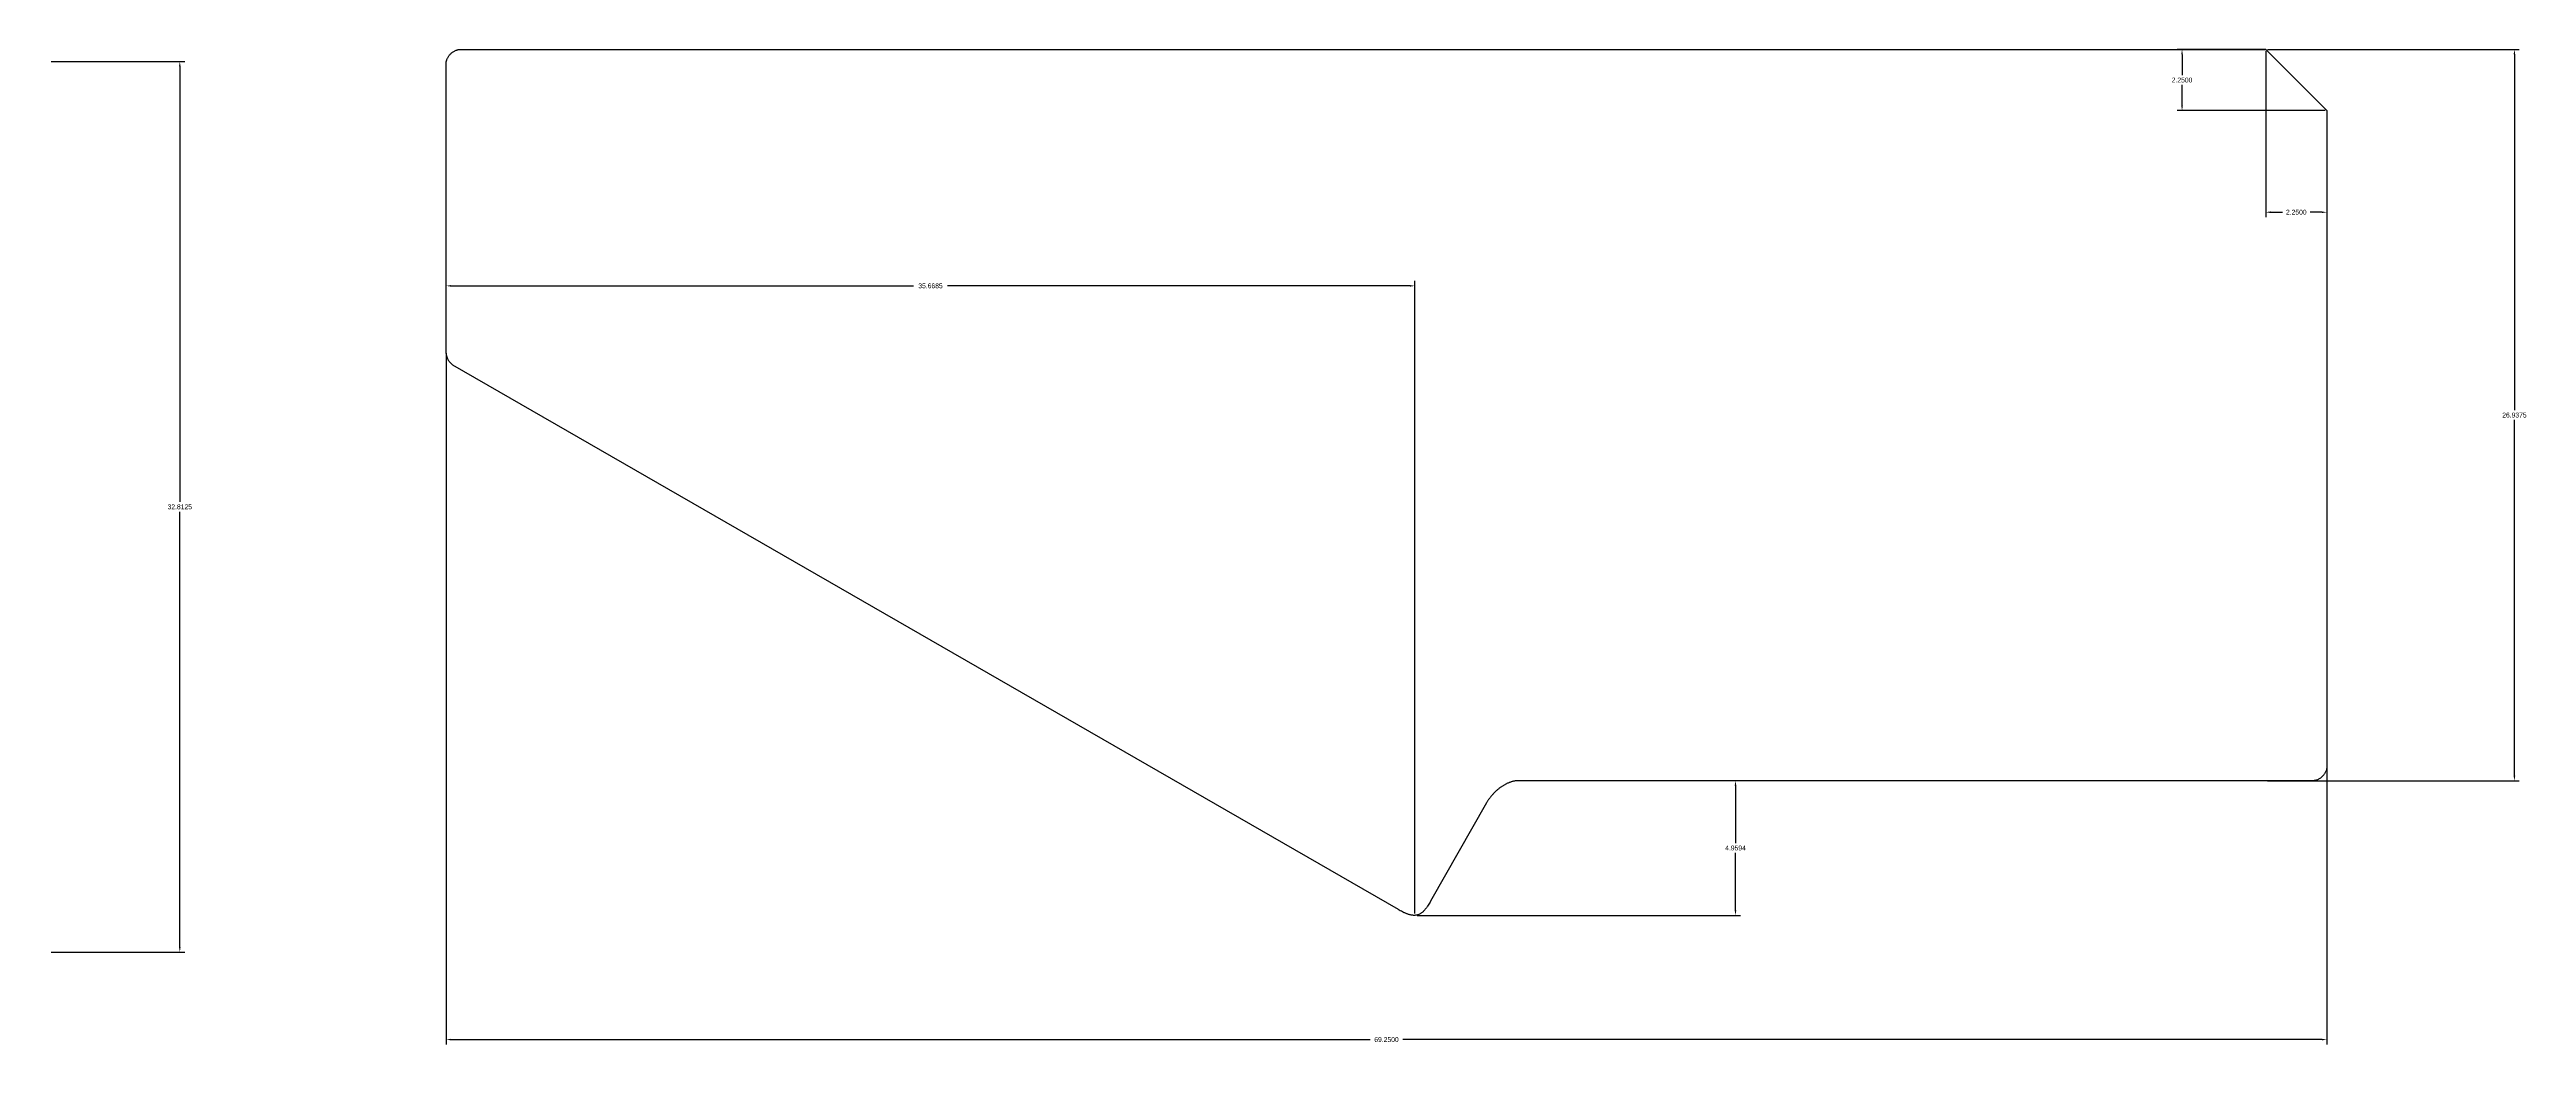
# Model space of a CAD drawing. Extents: x -4 to 200, y -54 to 66.
# Drawn here: x 24.4 to 115.6, y -54.4 to -17.8 of the extents above; entities that cross this region are included whole.
import ezdxf

# ---------------------------------------------------------------- set-up
doc = ezdxf.new("R2010")
doc.units = 0
doc.header["$MEASUREMENT"] = 0
doc.layers.get('Defpoints').update_dxf_attribs({"linetype": 'CONTINUOUS'})
doc.layers.add('Dimentions', color=7, linetype='CONTINUOUS')
doc.layers.add('LAYER_1', color=3, linetype='CONTINUOUS')
doc.dimstyles.get("Standard").update_dxf_attribs({"dimtxt": 0.18, "dimasz": 0.18, "dimexe": 0.18, "dimexo": 0.0625, "dimgap": 0.09, "dimtad": 0, "dimtih": 1, "dimtoh": 1, "dimdec": 4, "dimzin": 0, "dimdsep": 46, "dimtxsty": 'Standard', "dimcen": 0.09, "dimadec": 0, "dimazin": 0, "dimtfac": 1, "dimtdec": 4, "dimtofl": 0, "dimtmove": 0, "dimatfit": 3, "dimfxl": 1, "dimtolj": 1, "dimtzin": 0, "dimarcsym": 0})

# ---------------------------------------------------------------- blocks, each defined once
blk = doc.blocks.new('*D40')
at = {"layer": 'Defpoints', "color": 0}
for p in [(105.964, -17.774), (105.964, -44.711), (115.121, -44.711)]:
    blk.add_point(p, dxfattribs=at)
at = {"layer": 'Dimentions', "color": 0, "lineweight": -2}
for p, q in [((106.026, -17.774), (115.301, -17.774)), ((115.121, -17.954), (115.121, -31.062)), ((115.121, -44.531), (115.121, -31.422)), ((106.026, -44.711), (115.301, -44.711))]:
    blk.add_line(p, q, dxfattribs=at)
at = {"layer": 'Dimentions', "color": 0}
for points in [[(115.151, -17.954), (115.091, -17.954), (115.121, -17.774)], [(115.091, -44.531), (115.151, -44.531), (115.121, -44.711)]]:
    blk.add_solid(points, dxfattribs=at)
at = {"layer": 'Dimentions', "color": 0, "insert": (115.121, -31.242), "char_height": 0.18, "attachment_point": 5}
blk.add_mtext('\\A1;26.9375', dxfattribs=at)
blk = doc.blocks.new('*D41')
at = {"layer": 'Defpoints', "color": 0}
for p in [(38.964, -28.899), (108.214, -32.117), (108.214, -54.249)]:
    blk.add_point(p, dxfattribs=at)
at = {"layer": 'Dimentions', "color": 0, "lineweight": -2}
for p, q in [((38.964, -28.961), (38.964, -54.429)), ((108.214, -32.18), (108.214, -54.429)), ((39.144, -54.249), (72.989, -54.249)), ((108.034, -54.249), (74.189, -54.249))]:
    blk.add_line(p, q, dxfattribs=at)
at = {"layer": 'Dimentions', "color": 0}
for points in [[(39.144, -54.219), (39.144, -54.279), (38.964, -54.249)], [(108.034, -54.279), (108.034, -54.219), (108.214, -54.249)]]:
    blk.add_solid(points, dxfattribs=at)
at = {"layer": 'Dimentions', "color": 0, "insert": (73.589, -54.249), "char_height": 0.18, "attachment_point": 5}
blk.add_mtext('\\A1;69.2500', dxfattribs=at)
blk = doc.blocks.new('*D42')
at = {"layer": 'Defpoints', "color": 0}
for p in [(105.964, -17.774), (108.214, -20.024), (108.214, -23.768)]:
    blk.add_point(p, dxfattribs=at)
at = {"layer": 'Dimentions', "color": 0, "lineweight": -2}
for p, q in [((105.964, -17.836), (105.964, -23.948)), ((108.214, -20.086), (108.214, -23.948)), ((106.144, -23.768), (106.579, -23.768)), ((108.034, -23.768), (107.599, -23.768))]:
    blk.add_line(p, q, dxfattribs=at)
at = {"layer": 'Dimentions', "color": 0}
for points in [[(106.144, -23.738), (106.144, -23.798), (105.964, -23.768)], [(108.034, -23.798), (108.034, -23.738), (108.214, -23.768)]]:
    blk.add_solid(points, dxfattribs=at)
at = {"layer": 'Dimentions', "color": 0, "insert": (107.089, -23.768), "char_height": 0.18, "attachment_point": 5}
blk.add_mtext('\\A1;2.2500', dxfattribs=at)
blk = doc.blocks.new('*D43')
at = {"layer": 'Defpoints', "color": 0}
for p in [(102.882, -17.774), (106.026, -17.774), (108.214, -20.024)]:
    blk.add_point(p, dxfattribs=at)
at = {"layer": 'Dimentions', "color": 0, "lineweight": -2}
for p, q in [((105.964, -17.774), (102.702, -17.774)), ((102.882, -17.954), (102.882, -18.719)), ((102.882, -19.844), (102.882, -19.079)), ((108.151, -20.024), (102.702, -20.024))]:
    blk.add_line(p, q, dxfattribs=at)
at = {"layer": 'Dimentions', "color": 0}
for points in [[(102.912, -17.954), (102.852, -17.954), (102.882, -17.774)], [(102.852, -19.844), (102.912, -19.844), (102.882, -20.024)]]:
    blk.add_solid(points, dxfattribs=at)
at = {"layer": 'Dimentions', "color": 0, "insert": (102.882, -18.899), "char_height": 0.18, "attachment_point": 5}
blk.add_mtext('\\A1;2.2500', dxfattribs=at)
blk = doc.blocks.new('*D47')
at = {"layer": 'Defpoints', "color": 0}
for p in [(86.439, -44.711), (93.089, -44.711), (74.655, -49.671)]:
    blk.add_point(p, dxfattribs=at)
at = {"layer": 'Dimentions', "color": 0, "lineweight": -2}
for p, q in [((93.026, -44.711), (86.259, -44.711)), ((86.439, -44.891), (86.439, -47.011)), ((86.439, -49.491), (86.439, -47.371)), ((74.717, -49.671), (86.619, -49.671))]:
    blk.add_line(p, q, dxfattribs=at)
at = {"layer": 'Dimentions', "color": 0}
for points in [[(86.469, -44.891), (86.409, -44.891), (86.439, -44.711)], [(86.409, -49.491), (86.469, -49.491), (86.439, -49.671)]]:
    blk.add_solid(points, dxfattribs=at)
at = {"layer": 'Dimentions', "color": 0, "insert": (86.439, -47.191), "char_height": 0.18, "attachment_point": 5}
blk.add_mtext('\\A1;4.9594', dxfattribs=at)
blk = doc.blocks.new('*D72')
at = {"layer": 'Defpoints', "color": 0}
for p in [(38.964, -26.481), (38.964, -28.916), (74.632, -49.672)]:
    blk.add_point(p, dxfattribs=at)
at = {"layer": 'Dimentions', "color": 0, "lineweight": -2}
for p, q in [((38.964, -28.854), (38.964, -26.301)), ((74.632, -49.609), (74.632, -26.301)), ((39.144, -26.481), (56.168, -26.481)), ((74.452, -26.481), (57.428, -26.481))]:
    blk.add_line(p, q, dxfattribs=at)
at = {"layer": 'Dimentions', "color": 0}
for points in [[(39.144, -26.451), (39.144, -26.511), (38.964, -26.481)], [(74.452, -26.511), (74.452, -26.451), (74.632, -26.481)]]:
    blk.add_solid(points, dxfattribs=at)
at = {"layer": 'Dimentions', "color": 0, "insert": (56.798, -26.481), "char_height": 0.18, "attachment_point": 5}
blk.add_mtext('\\A1;35.6685', dxfattribs=at)
blk = doc.blocks.new('*D22')
at = {"layer": 'Defpoints', "color": 0}
for p in [(24.359, -18.216), (24.359, -51.028), (29.155, -51.028)]:
    blk.add_point(p, dxfattribs=at)
at = {"layer": 'Dimentions', "color": 0, "lineweight": -2}
for p, q in [((24.421, -18.216), (29.335, -18.216)), ((29.155, -18.396), (29.155, -34.442)), ((29.155, -50.848), (29.155, -34.802)), ((24.421, -51.028), (29.335, -51.028))]:
    blk.add_line(p, q, dxfattribs=at)
at = {"layer": 'Dimentions', "color": 0}
for points in [[(29.185, -18.396), (29.125, -18.396), (29.155, -18.216)], [(29.125, -50.848), (29.185, -50.848), (29.155, -51.028)]]:
    blk.add_solid(points, dxfattribs=at)
at = {"layer": 'Dimentions', "color": 0, "insert": (29.155, -34.622), "char_height": 0.18, "attachment_point": 5}
blk.add_mtext('\\A1;32.8125', dxfattribs=at)

msp = doc.modelspace()

# ---------------------------------------------------------------- linework, layer by layer
at = {"layer": 'LAYER_1'}
msp.add_lwpolyline([(107.71371, -44.71116), (78.46371, -44.71116), (78.44124, -44.71145), (78.41878, -44.71231), (78.39635, -44.71373), (78.37395, -44.71571), (78.35158, -44.71823), (78.32925, -44.72129), (78.30696, -44.72487), (78.28472, -44.72898), (78.26254, -44.73359), (78.24041, -44.73871), (78.21835, -44.74433), (78.19636, -44.75042), (78.17444, -44.757), (78.15261, -44.76404), (78.13086, -44.77154), (78.10919, -44.7795), (78.08763, -44.78789), (78.06616, -44.79672), (78.0448, -44.80598), (78.02355, -44.81565), (78.00242, -44.82573), (77.9814, -44.83621), (77.96052, -44.84708), (77.93976, -44.85834), (77.91914, -44.86996), (77.89866, -44.88196), (77.87833, -44.89431), (77.85815, -44.907), (77.83813, -44.92004), (77.81827, -44.93341), (77.79858, -44.9471), (77.77905, -44.9611), (77.75971, -44.97541), (77.74055, -44.99002), (77.72158, -45.00491), (77.7028, -45.02009), (77.68422, -45.03553), (77.66584, -45.05124), (77.64767, -45.0672), (77.62971, -45.08341), (77.61198, -45.09985), (77.59446, -45.11652), (77.57718, -45.13341), (77.56013, -45.15051), (77.54331, -45.16782), (77.52675, -45.18532), (77.51043, -45.203), (77.49437, -45.22086), (77.47857, -45.23889), (77.46303, -45.25708), (77.44776, -45.27542), (77.43277, -45.2939), (77.41806, -45.31251), (77.40363, -45.33125), (77.38949, -45.35011), (77.37566, -45.36907), (77.36212, -45.38814), (77.34888, -45.4073), (77.33596, -45.42653), (77.32336, -45.44585), (77.31108, -45.46522), (77.29912, -45.48466), (77.2875, -45.50414), (77.27621, -45.52366), (75.21371, -49.14866), (75.19387, -49.18332), (75.1726, -49.21972), (75.14991, -49.25742), (75.12577, -49.29596), (75.10018, -49.33489), (75.08683, -49.35436), (75.07312, -49.37376), (75.05904, -49.39304), (75.04459, -49.41213), (75.02977, -49.43097), (75.01458, -49.44952), (74.99902, -49.46772), (74.98308, -49.4855), (74.96676, -49.50282), (74.95007, -49.51962), (74.933, -49.53583), (74.91555, -49.55141), (74.89772, -49.56629), (74.8795, -49.58043), (74.8609, -49.59376), (74.84192, -49.60623), (74.82255, -49.61777), (74.8028, -49.62835), (74.78266, -49.63789), (74.76212, -49.64634), (74.75171, -49.65014), (74.7412, -49.65365), (74.73059, -49.65685), (74.71988, -49.65975), (74.70925, -49.66229), (74.69854, -49.66453), (74.68773, -49.66647), (74.67683, -49.66812), (74.65481, -49.67055), (74.6325, -49.67189), (74.60993, -49.67218), (74.58714, -49.67147), (74.56416, -49.66981), (74.54102, -49.66724), (74.51776, -49.66382), (74.49442, -49.65959), (74.47101, -49.65461), (74.44759, -49.64892), (74.42418, -49.64256), (74.40081, -49.6356), (74.37753, -49.62807), (74.35435, -49.62003), (74.33133, -49.61152), (74.30848, -49.6026), (74.28584, -49.5933), (74.26345, -49.58369), (74.24134, -49.57381), (74.21955, -49.56371), (74.17703, -49.54303), (74.13617, -49.52204), (74.09724, -49.50114), (74.06049, -49.48072), (74.02621, -49.46116), (39.21371, -29.39866), (39.19879, -29.38957), (39.1843, -29.37976), (39.17024, -29.36926), (39.15662, -29.35811), (39.14343, -29.34632), (39.13069, -29.33394), (39.11839, -29.32098), (39.10654, -29.30749), (39.09514, -29.29348), (39.08419, -29.279), (39.0737, -29.26406), (39.06367, -29.2487), (39.05409, -29.23295), (39.04498, -29.21684), (39.03634, -29.20039), (39.02817, -29.18364), (39.02047, -29.16662), (39.01325, -29.14936), (39.00651, -29.13188), (39.00025, -29.11421), (38.99447, -29.0964), (38.98918, -29.07845), (38.98438, -29.06041), (38.98007, -29.04231), (38.97626, -29.02417), (38.97295, -29.00602), (38.97014, -28.9879), (38.96783, -28.96982), (38.96603, -28.95184), (38.96474, -28.93396), (38.96397, -28.91622), (38.96371, -28.89866), (38.96371, -18.27366), (38.9639, -18.26259), (38.96447, -18.25149), (38.96542, -18.24036), (38.96674, -18.22921), (38.96841, -18.21804), (38.97044, -18.20686), (38.97281, -18.19569), (38.97553, -18.18451), (38.97858, -18.17335), (38.98195, -18.16221), (38.98565, -18.15109), (38.98966, -18.14), (38.99859, -18.11795), (39.00869, -18.09611), (39.01992, -18.07453), (39.03221, -18.05326), (39.04551, -18.03236), (39.05977, -18.01189), (39.07494, -17.99189), (39.09095, -17.97242), (39.10777, -17.95353), (39.12533, -17.93528), (39.14358, -17.91772), (39.16247, -17.90091), (39.18194, -17.88489), (39.20194, -17.86972), (39.22241, -17.85546), (39.24331, -17.84216), (39.26458, -17.82987), (39.28616, -17.81864), (39.308, -17.80854), (39.33005, -17.79961), (39.34114, -17.7956), (39.35225, -17.7919), (39.3634, -17.78853), (39.37456, -17.78548), (39.38573, -17.78276), (39.39691, -17.78039), (39.40809, -17.77836), (39.41926, -17.77669), (39.43041, -17.77537), (39.44154, -17.77443), (39.45264, -17.77385), (39.46371, -17.77366), (105.96371, -17.77366), (108.21371, -20.02366), (108.21371, -44.21116), (108.21352, -44.22223), (108.21294, -44.23333), (108.212, -44.24446), (108.21068, -44.25562), (108.20901, -44.26678), (108.20698, -44.27796), (108.20461, -44.28914), (108.20189, -44.30031), (108.19884, -44.31147), (108.19547, -44.32262), (108.19177, -44.33373), (108.18776, -44.34482), (108.17883, -44.36687), (108.16873, -44.38871), (108.1575, -44.41029), (108.14521, -44.43156), (108.13191, -44.45246), (108.11765, -44.47293), (108.10248, -44.49293), (108.08646, -44.5124), (108.06965, -44.53129), (108.05209, -44.54954), (108.03384, -44.5671), (108.01495, -44.58392), (107.99548, -44.59993), (107.97548, -44.6151), (107.95501, -44.62936), (107.93411, -44.64266), (107.91284, -44.65495), (107.89126, -44.66618), (107.86942, -44.67628), (107.84737, -44.68522), (107.83628, -44.68922), (107.82516, -44.69292), (107.81402, -44.6963), (107.80286, -44.69934), (107.79169, -44.70206), (107.78051, -44.70443), (107.76933, -44.70646), (107.75816, -44.70814), (107.74701, -44.70945), (107.73588, -44.7104), (107.72478, -44.71097)], close=True, dxfattribs=at)

# ---------------------------------------------------------------- dimensions: what is measured, and where the dimension line sits
at = {"layer": 'Dimentions'}
for base, p1, p2, picture, middle in [((29.1554, -51.02825), (24.35859, -18.21575), (24.35859, -51.02825), '*D22', (29.1554, -34.622)), ((102.88187, -17.77366), (108.21371, -20.02366), (106.02621, -17.77366), '*D43', (102.88187, -18.89866)), ((115.12134, -44.71116), (105.96371, -17.77366), (105.96371, -44.71116), '*D40', (115.12134, -31.24241)), ((86.43858, -44.71116), (74.65481, -49.67055), (93.08871, -44.71116), '*D47', (86.43858, -47.19086))]:
    dim = msp.add_linear_dim(base=base, p1=p1, p2=p2, angle=90, dimstyle='Standard', override={"dimtmove": 2}, dxfattribs=at)
    dim.commit()
    dim.dimension.update_dxf_attribs({"geometry": picture, "text_midpoint": middle})
for base, p1, p2, picture, middle in [((108.21371, -23.7678), (105.96371, -17.77366), (108.21371, -20.02366), '*D42', (107.08871, -23.7678)), ((38.96397, -26.48085), (74.6325, -49.67189), (38.96397, -28.91622), '*D72', (56.79823, -26.48085)), ((108.21371, -54.24879), (38.96371, -28.89866), (108.21371, -32.11741), '*D41', (73.58871, -54.24879))]:
    dim = msp.add_linear_dim(base=base, p1=p1, p2=p2, dimstyle='Standard', override={"dimtmove": 2}, dxfattribs=at)
    dim.commit()
    dim.dimension.update_dxf_attribs({"geometry": picture, "text_midpoint": middle})

doc.saveas('drawing.dxf')
